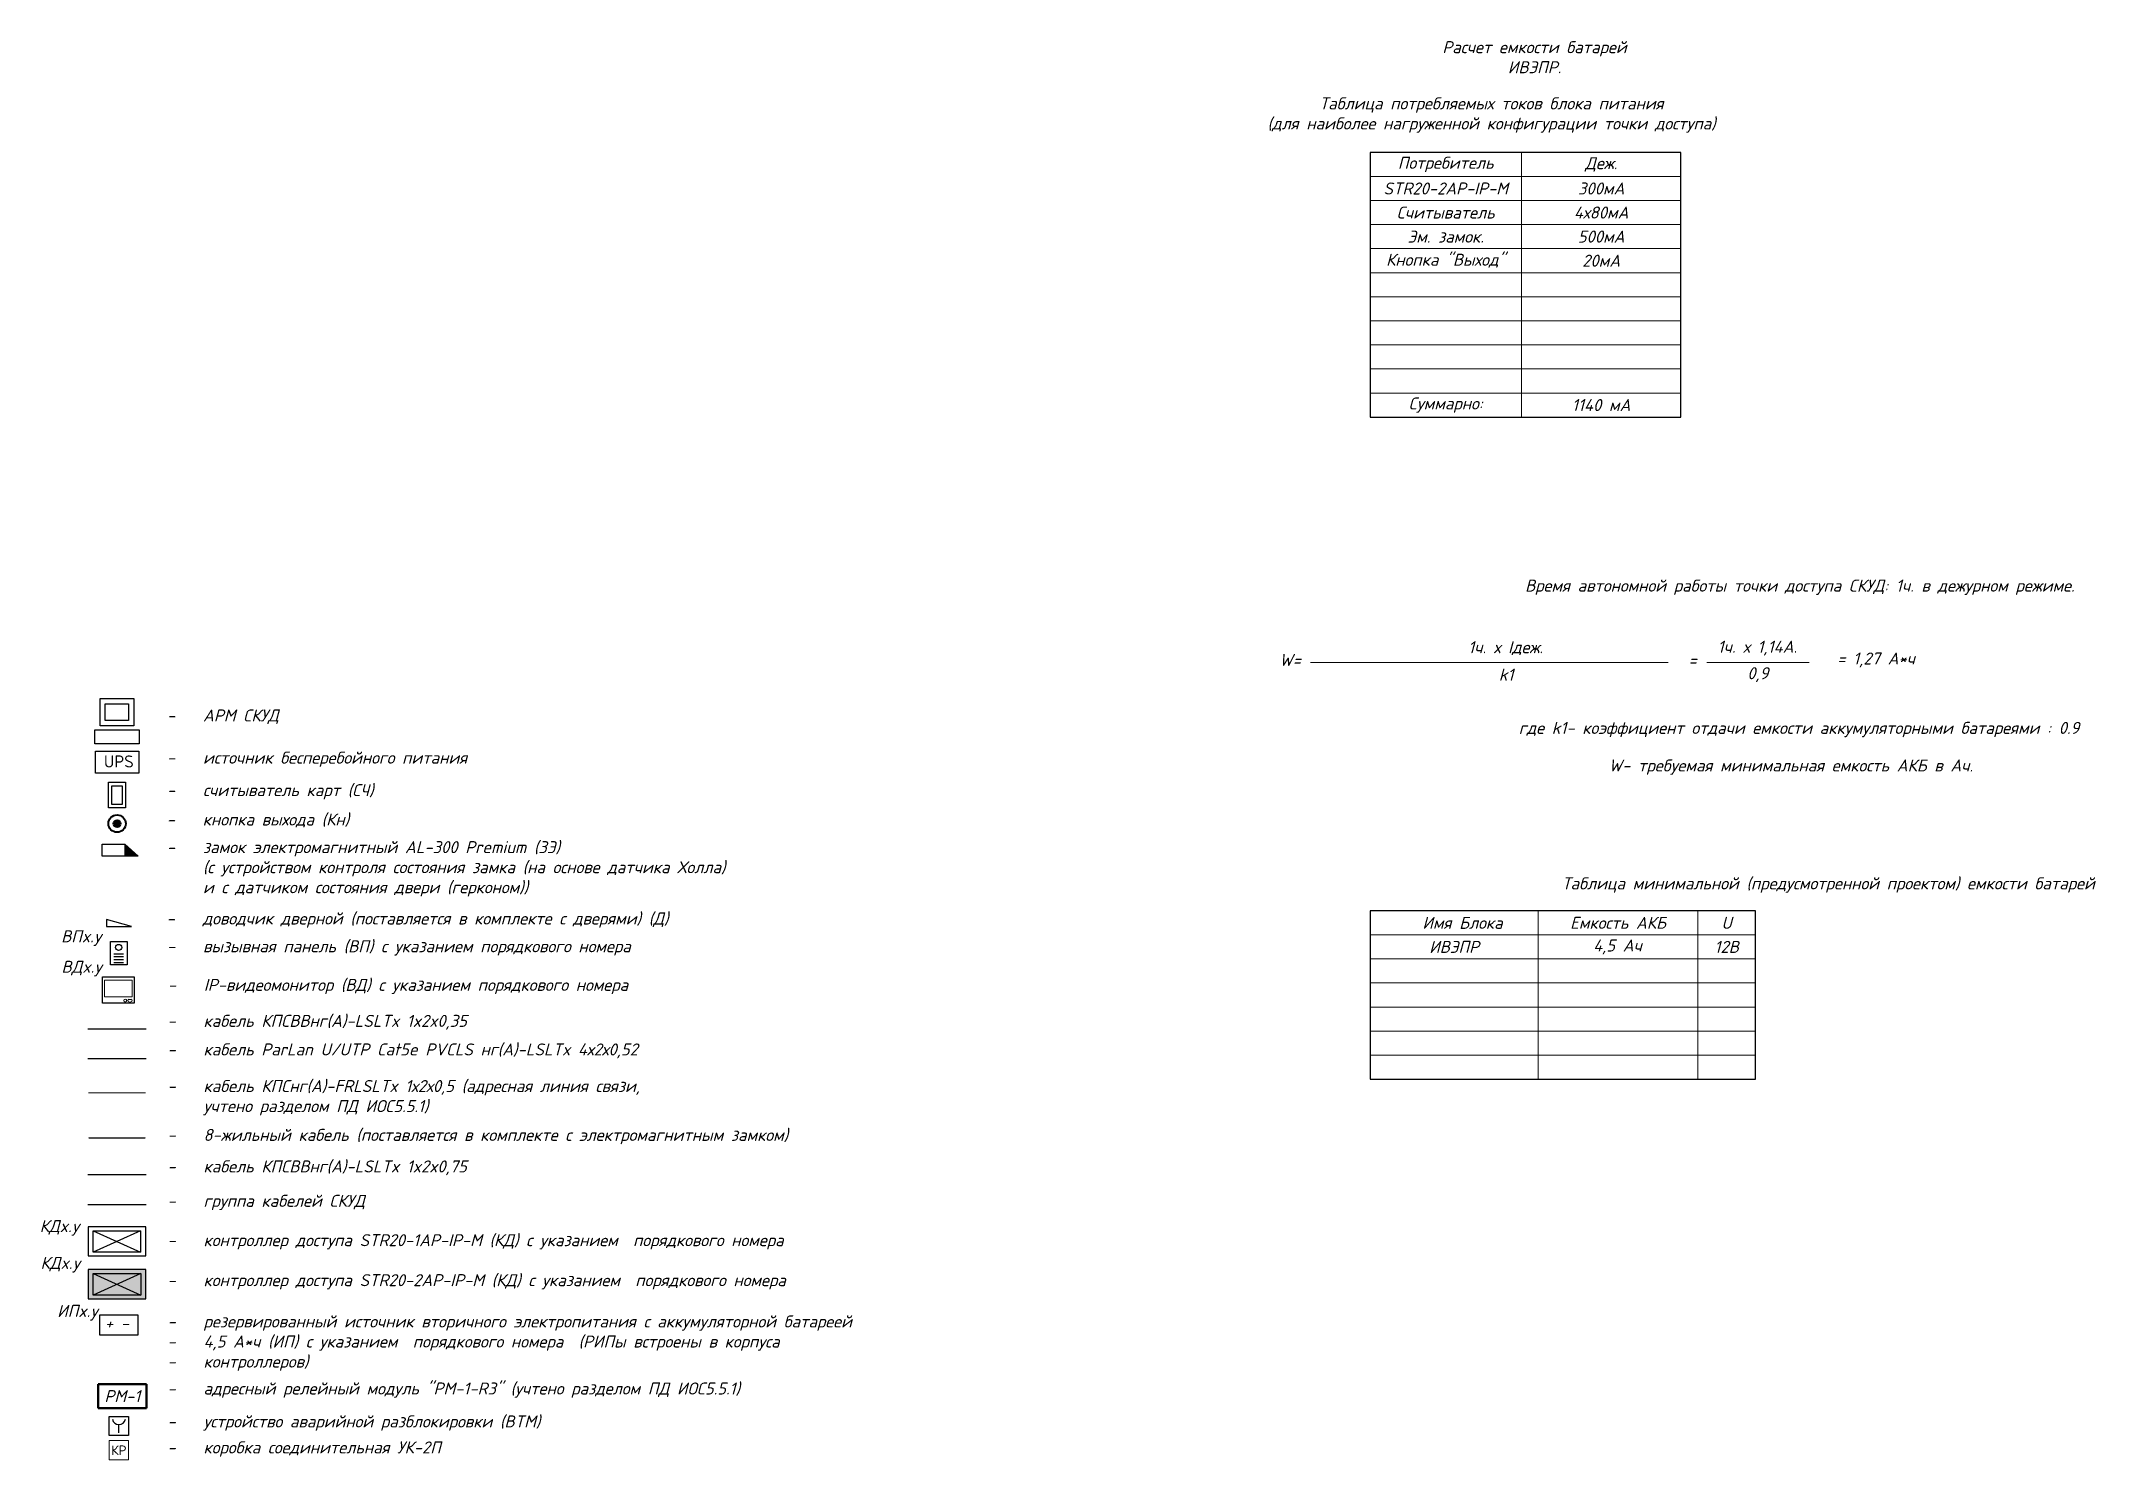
# Model space of a CAD drawing. Header units: millimetres. Extents: x -227263 to 66247, y -328592 to 378394.
# Drawn here: x -108899 to -66213, y -328592 to -299111 of the extents above; entities that cross this region are included whole.
import ezdxf
from ezdxf.enums import TextEntityAlignment as Align

# ---------------------------------------------------------------- set-up
doc = ezdxf.new("R2010")
doc.units = ezdxf.units.MM
doc.header["$LTSCALE"] = 0.5
doc.set_wipeout_variables(frame=1)
doc.linetypes.add('DASHED2', pattern=[9.525, 6.35, -3.175])
doc.layers.get('0').update_dxf_attribs({"lineweight": 18})
for name, color, linetype, lineweight in [('002_СКУД', 7, 'Continuous', 40), ('_0', 7, 'Continuous', 18), ('RC-Приборы_управления_и_блоки_индикации', 1, 'Continuous', 30), ('АО Блоки управления', 1, 'Continuous', 50), ('АПС извещ', 1, 'Continuous', 30), ('ОХР', 5, 'Continuous', 30), ('СКС UTP', 5, 'Continuous', 30), ('СКУД', 7, 'Continuous', 30), ('СС_СКУД_кабель', 7, 'Continuous', 30), ('СС_СКУД_оборудование', 7, 'Continuous', 25), ('СС_СКУД_текст', 7, 'Continuous', 25), ('Текст', 2, 'Continuous', 0)]:
    doc.layers.add(name, color=color, linetype=linetype, lineweight=lineweight)
doc.layers.add('Датчики охр.', color=5, linetype='Continuous')
doc.styles.add('DEN', font='', dxfattribs={"height": 300})
doc.styles.add('ISOCPEUR', font='isocpeui.ttf', dxfattribs={"height": 2.5})
doc.styles.get('DEN').set_extended_font_data('ISOCPEUR')

msp = doc.modelspace()

# ---------------------------------------------------------------- texts
at = {"layer": '002_СКУД', "color": 7, "lineweight": 13, "char_height": 250, "attachment_point": 5, "style": 'ISOCPEUR'}
for s, insert, width in [('Расчет емкости батарей\\PИВЭПР.  ', (-77875.6, -299446.5), 10660.987), ('Таблица потребляемых токов блока питания\\P(для наиболее нагруженной конфигурации точки доступа)', (-78767.3, -300648.5), 15200.004), ('Потребитель', (-79720.6, -301674.3), 10660.987), ('STR20-2AP-IP-M', (-79720.6, -302174.3), 3143.883), ('300мА', (-76490.6, -302174.3), 3316.09), ('Считыватель', (-79720.6, -302674.3), 3143.883), ('4х80мА', (-76490.6, -302674.3), 3316.09), ('Эм. замок.', (-79720.6, -303174.3), 3143.883), ('500мА', (-76490.6, -303174.3), 3316.09), ('Кнопка "Выход"', (-79720.6, -303674.3), 3143.883), ('20мА', (-76490.6, -303674.3), 3316.09), ('1140 мА', (-76490.6, -306674.3), 3316.09), ('U', (-73885.1, -317432.4), 10660.987), ('ИВЭПР', (-79546.2, -317932.4), 10660.987), ('4,5 Ач', (-76150.9, -317932.4), 10660.987), ('12В', (-73885.1, -317932.4), 10660.987)]:
    msp.add_mtext(s, dxfattribs=dict(at, insert=insert, width=width))
at = {"layer": '002_СКУД', "color": 0, "char_height": 250, "attachment_point": 5, "style": 'ISOCPEUR'}
for s, insert, width in [('Деж.', (-76490.6, -301674.3), 3316.09), ('Суммарно:', (-79720.6, -306674.3), 3143.883), ('1ч. х Iдеж.', (-78476.1, -311725.6), 8933.374), ('1ч. х 1,14А.', (-73246.5, -311725.6), 8933.374), ('W=', (-82951, -311969.3), 3143.883), ('=', (-74588.9, -311969.3), 3143.883), ('\\pxi-3,l4,t4;=^I1,27 А*ч', (-70903.2, -311969.3), 3143.883), ('\\pxqc;k1 ', (-78463.6, -312275.5), 3143.883), ('\\pxqc;0,9 ', (-73233.9, -312275.5), 3143.883), ('Имя Блока', (-79371.8, -317432.4), 3143.883), ('Емкость АКБ', (-76141.8, -317432.4), 3316.09)]:
    msp.add_mtext(s, dxfattribs=dict(at, insert=insert, width=width))
at = {"layer": 'СС_СКУД_оборудование', "color": 7, "style": 'ISOCPEUR'}
msp.add_text('+ -', height=250, dxfattribs=at).set_placement((-107575.1, -325876.4))
at = {"layer": 'СС_СКУД_оборудование', "char_height": 250, "width": 17132.656, "attachment_point": 1, "style": 'ISOCPEUR'}
for s, insert in [('\\pxql;Время автономной работы точки доступа СКУД: 1ч. в дежурном режиме.', (-78071.6, -310301.2)), ('где k1- коэффициент отдачи емкости аккумуляторными батареями : 0.9', (-78202.4, -313257.5)), ('\\pxql;W- требуемая минимальная емкость АКБ в Ач. ', (-76333.5, -314037.9)), ('Таблица минимальной (предусмотренной проектом) емкости батарей', (-77303.2, -316487.8)), ('\\pxql;ВПx.y', (-108482.4, -317587.7)), ('\\pxql;ВДx.y', (-108476.7, -318220.9)), ('\\pxql;КДx.y', (-108928.4, -323609.1)), ('\\pxql;КДx.y', (-108911.3, -324373.2)), ('\\pxql;ИПx.y', (-108564.8, -325370.9))]:
    msp.add_mtext(s, dxfattribs=dict(at, insert=insert))
at = {"layer": 'СС_СКУД_текст', "char_height": 250, "attachment_point": 1, "style": 'ISOCPEUR'}
for s, insert, width in [('\\pxi-3,l4,sm1,t4;-^IАРМ СКУД', (-106535.7, -312998.8), 17132.656), ('\\pxi-3,l4,sm1,t4;-^Iисточник бесперебойного питания', (-106535.7, -313875.7), 17132.656), ('\\pxi-3,l4,sm1,t4;-^Iсчитыватель карт (СЧ)', (-106535.7, -314550.2), 17132.656), ('\\pxi-3,l4,sm1,t4;-^Iкнопка выхода (Кн)', (-106542.2, -315160.1), 17132.656), ('\\pxi-3,l4,sm1,t4;-^Iзамок электромагнитный AL-300 Premium (ЗЭ)\\P\\pi4,l0,tz;(с устройством контроля состояния замка (на основе датчика Холла)\\Pи с датчиком состояния двери (герконом))', (-106537.2, -315734.8), 17132.656), ('\\pxi-3,l4,sm1,t4;-^Iдоводчик дверной (поставляется в комплекте с дверями) (Д)', (-106543.2, -317217.1), 17132.656), ('\\pxi-3,l4,sm1,t4;-^Iвызывная панель (ВП) с указанием порядкового номера', (-106535.3, -317795.3), 17132.656), ('\\pxi-3,l4,sm1,t4;-^IIP-видеомонитор (ВД) с указанием порядкового номера ', (-106517.4, -318596.3), 17132.656), ('\\pxi-3,l4,sm1,t4;-^Iкабель КПСВВнг(A)-LSLTx 1x2x0,35', (-106525.8, -319344.6), 17132.656), ('\\pxi-3,l4,sm1,t4;-^Iкабель ParLan U/UTP Cat5e PVCLS нг(А)-LSLTx 4х2х0,52', (-106525.8, -319938.1), 17132.656), ('\\pxi-3,l4,sm1,t4;-^Iкабель {\\C0;КПСнг(A)-FRLSLTx 1х2х0,5 (адресная линия связи,\\P\\pi0;учтено разделом ПД ИОС5.5.1)}', (-106525.8, -320698.4), 19160.329), ('\\pxi-3,l4,sm1,t4;-^I8-жильный кабель (поставляется в комплекте с электромагнитным замком)', (-106525.8, -321714.2), 19160.329), ('\\pxi-3,l4,sm1,t4;-^Iкабель КПСВВнг(A)-LSLTx 1x2x0,75', (-106525.8, -322368.5), 17132.656), ('\\pxi-3,l4,sm1,t4;-^Iгруппа кабелей СКУД', (-106525.8, -323083.9), 17132.656), ('\\pxsm1;\\P\\pi-3,l4,t4;-^Iконтроллер доступа STR20-1AP-IP-M (КД) с указанием  порядкового номера', (-106525.2, -323484.8), 17132.656), ('\\pxsm1;\\P\\pi-3,l4,t4;-^Iконтроллер доступа STR20-2AP-IP-M (КД) с указанием  порядкового номера', (-106525.2, -324315.7), 17132.656), ('\\pxi-3,l4,sm1,t4;-^Iрезервированный источник вторичного электропитания с аккумуляторной батареей\\P-^I4,5 А*ч (ИП) с указанием  порядкового номера  (РИПы встроены в корпуса \\P-^Iконтроллеров)', (-106525.2, -325590.4), 17132.656), ('\\pxi-3,l4,sm1,t4;{\\C0;-^Iадресный релейный модуль "РМ-1-R3" (учтено разделом ПД ИОС5.5.1)}', (-106525.2, -326983.2), 17132.656), ('\\pxi-3,l4,sm1,t4;-^Iустройство аварийной разблокировки (BTM)', (-106525.2, -327667.7), 17132.656), ('\\pxi-3,l4,sm1,t4;-^Iкоробка соединительная УК-2П', (-106525.2, -328207.3), 17132.656)]:
    msp.add_mtext(s, dxfattribs=dict(at, insert=insert, width=width))
at = {"layer": 'Текст', "color": 7, "linetype": 'Continuous', "lineweight": 30, "ltscale": 100, "insert": (-107593.5, -314079), "char_height": 250, "width": 733.726, "attachment_point": 4, "style": 'ISOCPEUR'}
msp.add_mtext('{\\fISOCPEUR|b0|i0|c204|p34;UPS}', dxfattribs=at)

# ---------------------------------------------------------------- blocks, each defined once
blk = doc.blocks.new('Кнопка выхода')
at = {"layer": '002_СКУД'}
h = blk.add_hatch(color=256, dxfattribs=at)
h.dxf.hatch_style = 1
h.paths.add_polyline_path([(-100, 0, 1), (100, 0, 1)])
for radius in [250, 100]:
    blk.add_circle((0, 0), radius, dxfattribs=at)
blk = doc.blocks.new('*U274')
blk.add_wipeout([(-510, -125), (-234, 125), (234, 125), (234, -125)]).dxf.layer = 'СКУД'
at = {"layer": 'СКУД'}
h = blk.add_hatch(color=256, dxfattribs=at)
h.dxf.hatch_style = 1
h.set_gradient(color2=(0, 0, 0), tint=1)
h.paths.add_polyline_path([(-510, -125), (-234, -125), (-234, 125)])
for p, q in [((234, 125), (-234, 125)), ((234, -125), (234, 125)), ((-510, -125), (234, -125))]:
    blk.add_line(p, q, dxfattribs=at)
for points in [[(-510, -125), (-234, 125)], [(-234, 125), (-234, -125)], [(234, -125), (234, 125)]]:
    blk.add_lwpolyline(points, dxfattribs=at)
blk = doc.blocks.new('A$C49419f92')
at = {"color": 0, "linetype": 'Continuous', "lineweight": -2}
blk.add_wipeout([(0, 600), (400, 600), (400, 0), (0, 0)], dxfattribs=at).dxf.layer = '002_СКУД'
at = {"layer": '002_СКУД', "color": 0, "linetype": 'Continuous', "lineweight": -2}
for points in [[(0, 600), (400, 600), (400, 0), (0, 0)], [(80, 520), (320, 520), (320, 80), (80, 80)]]:
    blk.add_lwpolyline(points, close=True, dxfattribs=at)
blk = doc.blocks.new('A$Cff5e0414')
at = {"color": 0, "linetype": 'Continuous', "lineweight": -2}
blk.add_wipeout([(0, 400), (400, 400), (400, 0), (0, 0)], dxfattribs=at).dxf.layer = '002_СКУД'
at = {"layer": '002_СКУД', "color": 0, "linetype": 'Continuous', "lineweight": -2}
blk.add_lwpolyline([(0, 400), (400, 400), (400, 0), (0, 0)], close=True, dxfattribs=at)
blk.add_lwpolyline([(200, 60), (200, 230)], dxfattribs=at)
blk.add_arc((200, 367), 137, 191.269, 348.731, dxfattribs=at)
blk = doc.blocks.new('A$C02b998a6')
at = {"color": 0, "linetype": 'Continuous', "lineweight": 15}
blk.add_wipeout([(0, 400), (400, 400), (400, 0), (0, 0)], dxfattribs=at).dxf.layer = '002_СКУД'
at = {"layer": '002_СКУД', "color": 0, "linetype": 'Continuous', "lineweight": 15}
blk.add_lwpolyline([(0, 0), (400, 0), (400, 400), (0, 400)], close=True, dxfattribs=at)
at = {"layer": '002_СКУД', "color": 0, "linetype": 'Continuous', "lineweight": 15, "style": 'DEN'}
blk.add_text('КР', height=200, dxfattribs=at).set_placement((200, 200), align=Align.MIDDLE_CENTER)
blk = doc.blocks.new('*U273')
at = {"color": 3, "lineweight": 30}
for p, q in [((-102, -14), (101, -14)), ((-102, -74), (101, -74)), ((-102, -136), (101, -136)), ((-102, -194), (101, -194))]:
    blk.add_line(p, q, dxfattribs=at)
blk.add_lwpolyline([(-171, 241), (171, 241), (171, -241), (-171, -241)], close=True, dxfattribs=at)
blk.add_circle((-3, 117), 64.3, dxfattribs=at)
blk = doc.blocks.new('A$C250d0772')
at = {"color": 3}
for p, q in [((0, 549), (659, 549)), ((0, 0), (0, 549)), ((659, 549), (659, 0)), ((659, 0), (0, 0))]:
    blk.add_line(p, q, dxfattribs=at)
at = {"color": 3, "lineweight": 15}
for p, q in [((549, 78), (586, 78)), ((549, 23), (586, 23))]:
    blk.add_line(p, q, dxfattribs=at)
blk.add_lwpolyline([(42, 480), (617, 480), (617, 127), (42, 127)], close=True, dxfattribs=at)
blk.add_circle((472, 51), 29.3, dxfattribs=at)
for centre, start, end in [((549, 51), 90, 270), ((586, 51), 270, 90)]:
    blk.add_arc(centre, 27.5, start, end, dxfattribs=at)
blk = doc.blocks.new('РМ-1')
blk.add_wipeout([(-500, 250), (500, 250), (500, -250), (-500, -250)]).dxf.layer = 'АО Блоки управления'
at = {"layer": 'АО Блоки управления'}
for p, q in [((-500, -250), (-500, 250)), ((-500, 250), (500, 250)), ((500, 250), (500, -250)), ((500, -250), (-500, -250))]:
    blk.add_line(p, q, dxfattribs=at)
at = {"layer": 'АО Блоки управления', "color": 7, "ltscale": 100, "style": 'ISOCPEUR'}
blk.add_text('РМ-1', height=250, dxfattribs=at).set_placement((0, 0), align=Align.MIDDLE)
blk = doc.blocks.new('контр')
at = {"layer": 'АПС извещ', "color": 5, "lineweight": 30, "ltscale": 100}
blk.add_lwpolyline([(316, 162), (-314, 162), (-314, -158), (316, -158)], close=True, dxfattribs=at)
at = {"layer": 'Датчики охр.', "color": 5, "lineweight": 30}
for p, q in [((-259, 118), (259, -118)), ((259, 118), (-259, -118))]:
    blk.add_line(p, q, dxfattribs=at)
blk.add_lwpolyline([(-259, 118), (259, 118), (259, -118), (-259, -118)], close=True, dxfattribs=at)
blk = doc.blocks.new('A$C40bc01a5')
at = {"layer": '_0', "true_color": 0xffffff, "transparency": 33554610}
h = blk.add_hatch(color=7, dxfattribs=at)
h.dxf.hatch_style = 1
h.paths.add_polyline_path([(602, 309), (-598, 309), (-598, -300), (602, -300)])
at = {"layer": 'АПС извещ', "color": 82, "lineweight": 30, "ltscale": 100}
blk.add_lwpolyline([(602, 309), (-598, 309), (-598, -300), (602, -300)], close=True, dxfattribs=at)
at = {"layer": 'Датчики охр.', "color": 82, "lineweight": 30}
for p, q in [((-494, 225), (494, -225)), ((494, 225), (-494, -225))]:
    blk.add_line(p, q, dxfattribs=at)
blk.add_lwpolyline([(-494, 225), (494, 225), (494, -225), (-494, -225)], close=True, dxfattribs=at)
blk = doc.blocks.new('АРМ СВН')
at = {"layer": 'ОХР', "color": 0, "lineweight": 30}
for points in [[(95408, 95807), (96806, 95807), (96806, 94673), (95408, 94673)], [(95618, 95588), (96582, 95588), (96582, 94891), (95618, 94891)], [(95188, 94515), (97030, 94515), (97030, 93920), (95188, 93920)]]:
    blk.add_lwpolyline(points, close=True, dxfattribs=at)

# ---------------------------------------------------------------- linework, layer by layer
at = {"layer": '002_СКУД', "color": 0, "lineweight": 15}
for p, q in [((-78148.7, -301424.3), (-78148.7, -306924.3)), ((-81292.6, -301924.3), (-74832.6, -301924.3)), ((-81292.6, -302424.3), (-74832.6, -302424.3)), ((-81292.6, -302924.3), (-74832.6, -302924.3)), ((-81292.6, -303424.3), (-74832.6, -303424.3)), ((-81292.6, -303924.3), (-74832.6, -303924.3)), ((-81292.6, -304424.3), (-74832.6, -304424.3)), ((-81292.6, -304924.3), (-74832.6, -304924.3)), ((-81292.6, -305424.3), (-74832.6, -305424.3)), ((-81292.6, -305924.3), (-74832.6, -305924.3)), ((-81292.6, -306424.3), (-74832.6, -306424.3)), ((-82526.4, -312025.5), (-75099.8, -312025.5)), ((-74292.6, -312025.5), (-72169.7, -312025.5)), ((-77799.8, -317182.4), (-77799.8, -320682.4)), ((-74483.8, -317182.4), (-74483.8, -320682.4)), ((-81292.6, -317682.4), (-73286.5, -317682.4)), ((-81292.6, -318182.4), (-73286.5, -318182.4)), ((-81292.6, -318682.4), (-73286.5, -318682.4)), ((-81292.6, -319182.4), (-73286.5, -319182.4)), ((-81292.6, -319682.4), (-73286.5, -319682.4)), ((-81292.6, -320182.4), (-73286.5, -320182.4))]:
    msp.add_line(p, q, dxfattribs=at)
at = {"layer": '002_СКУД', "color": 0, "lineweight": 25}
for points in [[(-74832.6, -306924.3), (-74832.6, -301424.3), (-81292.6, -301424.3), (-81292.6, -306924.3)], [(-73286.5, -317182.4), (-81292.6, -317182.4), (-81292.6, -320682.4), (-73286.5, -320682.4)]]:
    msp.add_lwpolyline(points, close=True, dxfattribs=at)
at = {"layer": 'СС_СКУД_кабель', "color": 30, "lineweight": 30, "ltscale": 70}
msp.add_line((-107924.8, -319637.4), (-106717.9, -319637.4), dxfattribs=at)
at = {"layer": 'СС_СКУД_кабель', "color": 6, "lineweight": 30, "ltscale": 70}
msp.add_line((-107924.8, -320249.8), (-106717.9, -320249.8), dxfattribs=at)
at = {"layer": 'СС_СКУД_кабель', "color": 5, "lineweight": 30, "ltscale": 70}
msp.add_line((-107924.8, -322661.4), (-106717.9, -322661.4), dxfattribs=at)
at = {"layer": 'СС_СКУД_кабель', "color": 84, "lineweight": 30, "ltscale": 70}
msp.add_line((-107924.8, -323282.2), (-106717.9, -323282.2), dxfattribs=at)
at = {"layer": 'СС_СКУД_кабель', "color": 2, "lineweight": 0}
msp.add_lwpolyline([(-107914.6, -320964), (-106729.2, -320964)], dxfattribs=at)
at = {"layer": 'СС_СКУД_кабель', "color": 1, "linetype": 'DASHED2', "lineweight": 30}
msp.add_lwpolyline([(-107914.6, -321902.8), (-106729.2, -321902.8)], dxfattribs=at)
at = {"layer": 'СС_СКУД_оборудование', "color": 7, "lineweight": 25}
msp.add_lwpolyline([(-107543.8, -317511), (-107023.6, -317511), (-107543.8, -317360.8)], close=True, dxfattribs=at)
at = {"layer": 'СС_СКУД_оборудование', "color": 1, "ltscale": 100}
msp.add_lwpolyline([(-106879.9, -325584.8), (-107686.4, -325584.8), (-107686.4, -325993.8), (-106879.9, -325993.8)], close=True, dxfattribs=at)

# ---------------------------------------------------------------- block references
at = {"layer": 'RC-Приборы_управления_и_блоки_индикации', "color": 0, "xscale": 0.5, "yscale": 0.5, "zscale": 0.5}
msp.add_blockref('АРМ СВН', (-155375.9, -360676.4), dxfattribs=at)
at = {"layer": 'СС_СКУД_кабель', "color": 6}
msp.add_blockref('A$C40bc01a5', (-107323.2, -324946.6), dxfattribs=at)
at = {"layer": 'СС_СКУД_оборудование', "xscale": 0.7199980014713809, "yscale": 0.7199980014713809, "zscale": 0.7199980014713809, "rotation": 359.8650022067929}
msp.add_blockref('Кнопка выхода', (-107321.3, -315370.9), dxfattribs=at)
at = {"layer": 'СС_СКУД_оборудование', "xscale": -1}
msp.add_blockref('*U274', (-107395.5, -315924.2), dxfattribs=at)
at = {"layer": 'СС_СКУД_оборудование', "color": 174, "lineweight": 20}
msp.add_blockref('*U273', (-107285.2, -318060.7), dxfattribs=at)
at = {"layer": 'СС_СКУД_оборудование', "lineweight": 30}
msp.add_blockref('A$C250d0772', (-107622, -319100.4), dxfattribs=at)
at = {"layer": 'СС_СКУД_оборудование', "color": 1, "lineweight": 30, "xscale": 1.901923592522341, "yscale": 1.901923592522341, "zscale": 1.901923592522341}
msp.add_blockref('контр', (-107323.2, -324053.7), dxfattribs=at)
at = {"layer": 'СС_СКУД_оборудование', "color": 7, "lineweight": 30}
msp.add_blockref('A$Cff5e0414', (-107483.2, -328087.8), dxfattribs=at)

msp.set_redraw_order([(e.dxf.handle, doc.entitydb.next_handle()) for e in msp.query("TEXT MTEXT ATTDEF DIMENSION ARC_DIMENSION")])  # texts and dimensions are drawn at this point

# ---------------------------------------------------------------- next in the draw order: block references
at = {"layer": 'СС_СКУД_оборудование', "color": 7, "lineweight": 30, "xscale": 0.8823856477333037, "yscale": 0.8823856477333037, "zscale": 0.8823856477333037}
msp.add_blockref('A$C49419f92', (-107497.8, -315041.7), dxfattribs=at)
at = {"layer": 'СС_СКУД_оборудование'}
msp.add_blockref('РМ-1', (-107211.5, -327266.4), dxfattribs=at)
at = {"layer": 'СС_СКУД_оборудование', "color": 7, "lineweight": 30}
msp.add_blockref('A$C02b998a6', (-107483.2, -328591.9), dxfattribs=at)

# ---------------------------------------------------------------- next in the draw order: linework, layer by layer
at = {"layer": 'СКС UTP', "color": 1, "lineweight": 30}
msp.add_lwpolyline([(-107771.3, -313865.1), (-106871.3, -313865.1), (-106871.3, -314321.6), (-107771.3, -314321.6)], close=True, dxfattribs=at)

doc.saveas('drawing.dxf')
